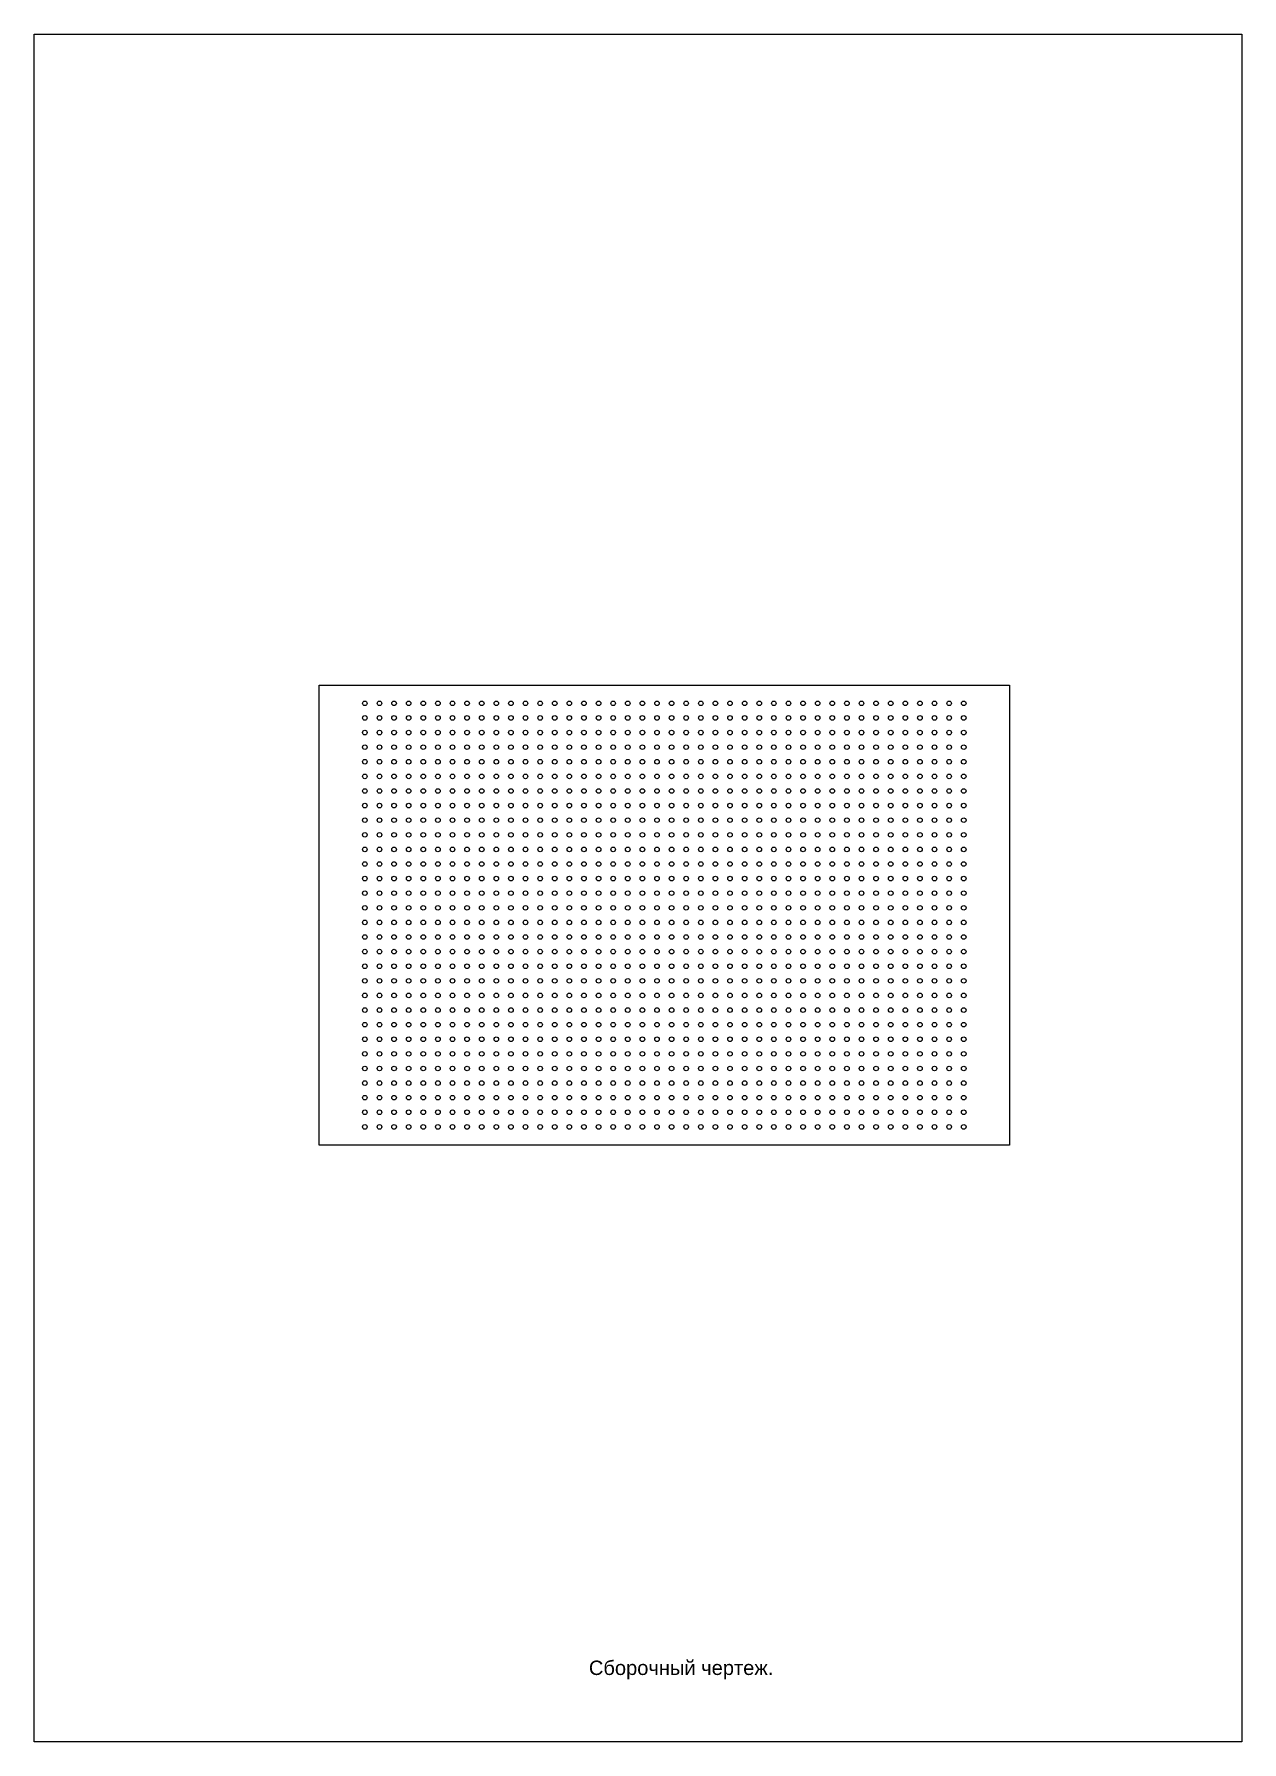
# Model space of a CAD drawing. Header units: millimetres. Extents: x 0 to 1250, y 0 to 297.
# Drawn here: x 1040 to 1250, y 0 to 297 of the extents above; entities that cross this region are included whole.
import ezdxf

# ---------------------------------------------------------------- set-up
doc = ezdxf.new("R2010")
doc.units = ezdxf.units.MM
doc.styles.get("Standard").update_dxf_attribs({"font": 'arial.ttf'})

msp = doc.modelspace()

# ---------------------------------------------------------------- texts
at = {"linetype": 'Continuous', "insert": (1152.5, 12.5), "char_height": 2.5, "attachment_point": 5}
msp.add_mtext_dynamic_manual_height_columns('Сборочный чертеж.', width=185, gutter_width=5, heights=[0], dxfattribs=at)

# ---------------------------------------------------------------- linework, layer by layer
at = {"elevation": 69}
msp.add_lwpolyline([(1089.573, 183.784), (1209.573, 183.784), (1209.573, 103.784), (1089.573, 103.784)], close=True, dxfattribs=at)
for centre in [(1097.503, 180.614, 69), (1097.503, 178.074, 69), (1100.043, 180.614, 69), (1100.043, 178.074, 69), (1102.583, 180.614, 69), (1102.583, 178.074, 69), (1105.123, 180.614, 69), (1105.123, 178.074, 69), (1107.663, 180.614, 69), (1107.663, 178.074, 69), (1110.203, 180.614, 69), (1110.203, 178.074, 69), (1112.743, 180.614, 69), (1112.743, 178.074, 69), (1115.283, 180.614, 69), (1115.283, 178.074, 69), (1117.823, 180.614, 69), (1117.823, 178.074, 69), (1120.363, 180.614, 69), (1120.363, 178.074, 69), (1122.903, 180.614, 69), (1122.903, 178.074, 69), (1125.443, 180.614, 69), (1125.443, 178.074, 69), (1127.983, 180.614, 69), (1127.983, 178.074, 69), (1130.523, 180.614, 69), (1130.523, 178.074, 69), (1133.063, 180.614, 69), (1133.063, 178.074, 69), (1135.603, 180.614, 69), (1135.603, 178.074, 69), (1138.143, 180.614, 69), (1138.143, 178.074, 69), (1140.683, 180.614, 69), (1140.683, 178.074, 69), (1143.223, 180.614, 69), (1143.223, 178.074, 69), (1145.763, 180.614, 69), (1145.763, 178.074, 69), (1148.303, 180.614, 69), (1148.303, 178.074, 69), (1150.843, 180.614, 69), (1150.843, 178.074, 69), (1153.383, 180.614, 69), (1153.383, 178.074, 69), (1155.923, 180.614, 69), (1155.923, 178.074, 69), (1158.463, 180.614, 69), (1158.463, 178.074, 69), (1161.003, 180.614, 69), (1161.003, 178.074, 69), (1163.543, 180.614, 69), (1163.543, 178.074, 69), (1166.083, 180.614, 69), (1166.083, 178.074, 69), (1168.623, 180.614, 69), (1168.623, 178.074, 69), (1171.163, 180.614, 69), (1171.163, 178.074, 69), (1173.703, 180.614, 69), (1173.703, 178.074, 69), (1176.243, 180.614, 69), (1176.243, 178.074, 69), (1178.783, 180.614, 69), (1178.783, 178.074, 69), (1181.323, 180.614, 69), (1181.323, 178.074, 69), (1183.863, 180.614, 69), (1183.863, 178.074, 69), (1186.403, 180.614, 69), (1186.403, 178.074, 69), (1188.943, 180.614, 69), (1188.943, 178.074, 69), (1191.483, 180.614, 69), (1191.483, 178.074, 69), (1194.023, 180.614, 69), (1194.023, 178.074, 69), (1196.563, 180.614, 69), (1196.563, 178.074, 69), (1199.103, 180.614, 69), (1199.103, 178.074, 69), (1201.643, 180.614, 69), (1201.643, 178.074, 69), (1097.503, 175.534, 69), (1100.043, 175.534, 69), (1102.583, 175.534, 69), (1105.123, 175.534, 69), (1107.663, 175.534, 69), (1110.203, 175.534, 69), (1112.743, 175.534, 69), (1115.283, 175.534, 69), (1117.823, 175.534, 69), (1120.363, 175.534, 69), (1122.903, 175.534, 69), (1125.443, 175.534, 69), (1127.983, 175.534, 69), (1130.523, 175.534, 69), (1133.063, 175.534, 69), (1135.603, 175.534, 69), (1138.143, 175.534, 69), (1140.683, 175.534, 69), (1143.223, 175.534, 69), (1145.763, 175.534, 69), (1148.303, 175.534, 69), (1150.843, 175.534, 69), (1153.383, 175.534, 69), (1155.923, 175.534, 69), (1158.463, 175.534, 69), (1161.003, 175.534, 69), (1163.543, 175.534, 69), (1166.083, 175.534, 69), (1168.623, 175.534, 69), (1171.163, 175.534, 69), (1173.703, 175.534, 69), (1176.243, 175.534, 69), (1178.783, 175.534, 69), (1181.323, 175.534, 69), (1183.863, 175.534, 69), (1186.403, 175.534, 69), (1188.943, 175.534, 69), (1191.483, 175.534, 69), (1194.023, 175.534, 69), (1196.563, 175.534, 69), (1199.103, 175.534, 69), (1201.643, 175.534, 69), (1097.503, 172.994, 69), (1100.043, 172.994, 69), (1102.583, 172.994, 69), (1105.123, 172.994, 69), (1107.663, 172.994, 69), (1110.203, 172.994, 69), (1112.743, 172.994, 69), (1115.283, 172.994, 69), (1117.823, 172.994, 69), (1120.363, 172.994, 69), (1122.903, 172.994, 69), (1125.443, 172.994, 69), (1127.983, 172.994, 69), (1130.523, 172.994, 69), (1133.063, 172.994, 69), (1135.603, 172.994, 69), (1138.143, 172.994, 69), (1140.683, 172.994, 69), (1143.223, 172.994, 69), (1145.763, 172.994, 69), (1148.303, 172.994, 69), (1150.843, 172.994, 69), (1153.383, 172.994, 69), (1155.923, 172.994, 69), (1158.463, 172.994, 69), (1161.003, 172.994, 69), (1163.543, 172.994, 69), (1166.083, 172.994, 69), (1168.623, 172.994, 69), (1171.163, 172.994, 69), (1173.703, 172.994, 69), (1176.243, 172.994, 69), (1178.783, 172.994, 69), (1181.323, 172.994, 69), (1183.863, 172.994, 69), (1186.403, 172.994, 69), (1188.943, 172.994, 69), (1191.483, 172.994, 69), (1194.023, 172.994, 69), (1196.563, 172.994, 69), (1199.103, 172.994, 69), (1201.643, 172.994, 69), (1097.503, 170.454, 69), (1100.043, 170.454, 69), (1102.583, 170.454, 69), (1105.123, 170.454, 69), (1107.663, 170.454, 69), (1110.203, 170.454, 69), (1112.743, 170.454, 69), (1115.283, 170.454, 69), (1117.823, 170.454, 69), (1120.363, 170.454, 69), (1122.903, 170.454, 69), (1125.443, 170.454, 69), (1127.983, 170.454, 69), (1130.523, 170.454, 69), (1133.063, 170.454, 69), (1135.603, 170.454, 69), (1138.143, 170.454, 69), (1140.683, 170.454, 69), (1143.223, 170.454, 69), (1145.763, 170.454, 69), (1148.303, 170.454, 69), (1150.843, 170.454, 69), (1153.383, 170.454, 69), (1155.923, 170.454, 69), (1158.463, 170.454, 69), (1161.003, 170.454, 69), (1163.543, 170.454, 69), (1166.083, 170.454, 69), (1168.623, 170.454, 69), (1171.163, 170.454, 69), (1173.703, 170.454, 69), (1176.243, 170.454, 69), (1178.783, 170.454, 69), (1181.323, 170.454, 69), (1183.863, 170.454, 69), (1186.403, 170.454, 69), (1188.943, 170.454, 69), (1191.483, 170.454, 69), (1194.023, 170.454, 69), (1196.563, 170.454, 69), (1199.103, 170.454, 69), (1201.643, 170.454, 69), (1097.503, 167.914, 69), (1100.043, 167.914, 69), (1102.583, 167.914, 69), (1105.123, 167.914, 69), (1107.663, 167.914, 69), (1110.203, 167.914, 69), (1112.743, 167.914, 69), (1115.283, 167.914, 69), (1117.823, 167.914, 69), (1120.363, 167.914, 69), (1122.903, 167.914, 69), (1125.443, 167.914, 69), (1127.983, 167.914, 69), (1130.523, 167.914, 69), (1133.063, 167.914, 69), (1135.603, 167.914, 69), (1138.143, 167.914, 69), (1140.683, 167.914, 69), (1143.223, 167.914, 69), (1145.763, 167.914, 69), (1148.303, 167.914, 69), (1150.843, 167.914, 69), (1153.383, 167.914, 69), (1155.923, 167.914, 69), (1158.463, 167.914, 69), (1161.003, 167.914, 69), (1163.543, 167.914, 69), (1166.083, 167.914, 69), (1168.623, 167.914, 69), (1171.163, 167.914, 69), (1173.703, 167.914, 69), (1176.243, 167.914, 69), (1178.783, 167.914, 69), (1181.323, 167.914, 69), (1183.863, 167.914, 69), (1186.403, 167.914, 69), (1188.943, 167.914, 69), (1191.483, 167.914, 69), (1194.023, 167.914, 69), (1196.563, 167.914, 69), (1199.103, 167.914, 69), (1201.643, 167.914, 69), (1097.503, 165.374, 69), (1100.043, 165.374, 69), (1102.583, 165.374, 69), (1105.123, 165.374, 69), (1107.663, 165.374, 69), (1110.203, 165.374, 69), (1112.743, 165.374, 69), (1115.283, 165.374, 69), (1117.823, 165.374, 69), (1120.363, 165.374, 69), (1122.903, 165.374, 69), (1125.443, 165.374, 69), (1127.983, 165.374, 69), (1130.523, 165.374, 69), (1133.063, 165.374, 69), (1135.603, 165.374, 69), (1138.143, 165.374, 69), (1140.683, 165.374, 69), (1143.223, 165.374, 69), (1145.763, 165.374, 69), (1148.303, 165.374, 69), (1150.843, 165.374, 69), (1153.383, 165.374, 69), (1155.923, 165.374, 69), (1158.463, 165.374, 69), (1161.003, 165.374, 69), (1163.543, 165.374, 69), (1166.083, 165.374, 69), (1168.623, 165.374, 69), (1171.163, 165.374, 69), (1173.703, 165.374, 69), (1176.243, 165.374, 69), (1178.783, 165.374, 69), (1181.323, 165.374, 69), (1183.863, 165.374, 69), (1186.403, 165.374, 69), (1188.943, 165.374, 69), (1191.483, 165.374, 69), (1194.023, 165.374, 69), (1196.563, 165.374, 69), (1199.103, 165.374, 69), (1201.643, 165.374, 69), (1097.503, 162.834, 69), (1097.503, 160.294, 69), (1100.043, 162.834, 69), (1100.043, 160.294, 69), (1102.583, 162.834, 69), (1102.583, 160.294, 69), (1105.123, 162.834, 69), (1105.123, 160.294, 69), (1107.663, 162.834, 69), (1107.663, 160.294, 69), (1110.203, 162.834, 69), (1110.203, 160.294, 69), (1112.743, 162.834, 69), (1112.743, 160.294, 69), (1115.283, 162.834, 69), (1115.283, 160.294, 69), (1117.823, 162.834, 69), (1117.823, 160.294, 69), (1120.363, 162.834, 69), (1120.363, 160.294, 69), (1122.903, 162.834, 69), (1122.903, 160.294, 69), (1125.443, 162.834, 69), (1125.443, 160.294, 69), (1127.983, 162.834, 69), (1127.983, 160.294, 69), (1130.523, 162.834, 69), (1130.523, 160.294, 69), (1133.063, 162.834, 69), (1133.063, 160.294, 69), (1135.603, 162.834, 69), (1135.603, 160.294, 69), (1138.143, 162.834, 69), (1138.143, 160.294, 69), (1140.683, 162.834, 69), (1140.683, 160.294, 69), (1143.223, 162.834, 69), (1143.223, 160.294, 69), (1145.763, 162.834, 69), (1145.763, 160.294, 69), (1148.303, 162.834, 69), (1148.303, 160.294, 69), (1150.843, 162.834, 69), (1150.843, 160.294, 69), (1153.383, 162.834, 69), (1153.383, 160.294, 69), (1155.923, 162.834, 69), (1155.923, 160.294, 69), (1158.463, 162.834, 69), (1158.463, 160.294, 69), (1161.003, 162.834, 69), (1161.003, 160.294, 69), (1163.543, 162.834, 69), (1163.543, 160.294, 69), (1166.083, 162.834, 69), (1166.083, 160.294, 69), (1168.623, 162.834, 69), (1168.623, 160.294, 69), (1171.163, 162.834, 69), (1171.163, 160.294, 69), (1173.703, 162.834, 69), (1173.703, 160.294, 69), (1176.243, 162.834, 69), (1176.243, 160.294, 69), (1178.783, 162.834, 69), (1178.783, 160.294, 69), (1181.323, 162.834, 69), (1181.323, 160.294, 69), (1183.863, 162.834, 69), (1183.863, 160.294, 69), (1186.403, 162.834, 69), (1186.403, 160.294, 69), (1188.943, 162.834, 69), (1188.943, 160.294, 69), (1191.483, 162.834, 69), (1191.483, 160.294, 69), (1194.023, 162.834, 69), (1194.023, 160.294, 69), (1196.563, 162.834, 69), (1196.563, 160.294, 69), (1199.103, 162.834, 69), (1199.103, 160.294, 69), (1201.643, 162.834, 69), (1201.643, 160.294, 69), (1097.503, 157.754, 69), (1100.043, 157.754, 69), (1102.583, 157.754, 69), (1105.123, 157.754, 69), (1107.663, 157.754, 69), (1110.203, 157.754, 69), (1112.743, 157.754, 69), (1115.283, 157.754, 69), (1117.823, 157.754, 69), (1120.363, 157.754, 69), (1122.903, 157.754, 69), (1125.443, 157.754, 69), (1127.983, 157.754, 69), (1130.523, 157.754, 69), (1133.063, 157.754, 69), (1135.603, 157.754, 69), (1138.143, 157.754, 69), (1140.683, 157.754, 69), (1143.223, 157.754, 69), (1145.763, 157.754, 69), (1148.303, 157.754, 69), (1150.843, 157.754, 69), (1153.383, 157.754, 69), (1155.923, 157.754, 69), (1158.463, 157.754, 69), (1161.003, 157.754, 69), (1163.543, 157.754, 69), (1166.083, 157.754, 69), (1168.623, 157.754, 69), (1171.163, 157.754, 69), (1173.703, 157.754, 69), (1176.243, 157.754, 69), (1178.783, 157.754, 69), (1181.323, 157.754, 69), (1183.863, 157.754, 69), (1186.403, 157.754, 69), (1188.943, 157.754, 69), (1191.483, 157.754, 69), (1194.023, 157.754, 69), (1196.563, 157.754, 69), (1199.103, 157.754, 69), (1201.643, 157.754, 69), (1097.503, 155.214, 69), (1100.043, 155.214, 69), (1102.583, 155.214, 69), (1105.123, 155.214, 69), (1107.663, 155.214, 69), (1110.203, 155.214, 69), (1112.743, 155.214, 69), (1115.283, 155.214, 69), (1117.823, 155.214, 69), (1120.363, 155.214, 69), (1122.903, 155.214, 69), (1125.443, 155.214, 69), (1127.983, 155.214, 69), (1130.523, 155.214, 69), (1133.063, 155.214, 69), (1135.603, 155.214, 69), (1138.143, 155.214, 69), (1140.683, 155.214, 69), (1143.223, 155.214, 69), (1145.763, 155.214, 69), (1148.303, 155.214, 69), (1150.843, 155.214, 69), (1153.383, 155.214, 69), (1155.923, 155.214, 69), (1158.463, 155.214, 69), (1161.003, 155.214, 69), (1163.543, 155.214, 69), (1166.083, 155.214, 69), (1168.623, 155.214, 69), (1171.163, 155.214, 69), (1173.703, 155.214, 69), (1176.243, 155.214, 69), (1178.783, 155.214, 69), (1181.323, 155.214, 69), (1183.863, 155.214, 69), (1186.403, 155.214, 69), (1188.943, 155.214, 69), (1191.483, 155.214, 69), (1194.023, 155.214, 69), (1196.563, 155.214, 69), (1199.103, 155.214, 69), (1201.643, 155.214, 69), (1097.503, 152.674, 69), (1100.043, 152.674, 69), (1102.583, 152.674, 69), (1105.123, 152.674, 69), (1107.663, 152.674, 69), (1110.203, 152.674, 69), (1112.743, 152.674, 69), (1115.283, 152.674, 69), (1117.823, 152.674, 69), (1120.363, 152.674, 69), (1122.903, 152.674, 69), (1125.443, 152.674, 69), (1127.983, 152.674, 69), (1130.523, 152.674, 69), (1133.063, 152.674, 69), (1135.603, 152.674, 69), (1138.143, 152.674, 69), (1140.683, 152.674, 69), (1143.223, 152.674, 69), (1145.763, 152.674, 69), (1148.303, 152.674, 69), (1150.843, 152.674, 69), (1153.383, 152.674, 69), (1155.923, 152.674, 69), (1158.463, 152.674, 69), (1161.003, 152.674, 69), (1163.543, 152.674, 69), (1166.083, 152.674, 69), (1168.623, 152.674, 69), (1171.163, 152.674, 69), (1173.703, 152.674, 69), (1176.243, 152.674, 69), (1178.783, 152.674, 69), (1181.323, 152.674, 69), (1183.863, 152.674, 69), (1186.403, 152.674, 69), (1188.943, 152.674, 69), (1191.483, 152.674, 69), (1194.023, 152.674, 69), (1196.563, 152.674, 69), (1199.103, 152.674, 69), (1201.643, 152.674, 69), (1097.503, 150.134, 69), (1100.043, 150.134, 69), (1102.583, 150.134, 69), (1105.123, 150.134, 69), (1107.663, 150.134, 69), (1110.203, 150.134, 69), (1112.743, 150.134, 69), (1115.283, 150.134, 69), (1117.823, 150.134, 69), (1120.363, 150.134, 69), (1122.903, 150.134, 69), (1125.443, 150.134, 69), (1127.983, 150.134, 69), (1130.523, 150.134, 69), (1133.063, 150.134, 69), (1135.603, 150.134, 69), (1138.143, 150.134, 69), (1140.683, 150.134, 69), (1143.223, 150.134, 69), (1145.763, 150.134, 69), (1148.303, 150.134, 69), (1150.843, 150.134, 69), (1153.383, 150.134, 69), (1155.923, 150.134, 69), (1158.463, 150.134, 69), (1161.003, 150.134, 69), (1163.543, 150.134, 69), (1166.083, 150.134, 69), (1168.623, 150.134, 69), (1171.163, 150.134, 69), (1173.703, 150.134, 69), (1176.243, 150.134, 69), (1178.783, 150.134, 69), (1181.323, 150.134, 69), (1183.863, 150.134, 69), (1186.403, 150.134, 69), (1188.943, 150.134, 69), (1191.483, 150.134, 69), (1194.023, 150.134, 69), (1196.563, 150.134, 69), (1199.103, 150.134, 69), (1201.643, 150.134, 69), (1097.503, 147.594, 69), (1100.043, 147.594, 69), (1102.583, 147.594, 69), (1105.123, 147.594, 69), (1107.663, 147.594, 69), (1110.203, 147.594, 69), (1112.743, 147.594, 69), (1115.283, 147.594, 69), (1117.823, 147.594, 69), (1120.363, 147.594, 69), (1122.903, 147.594, 69), (1125.443, 147.594, 69), (1127.983, 147.594, 69), (1130.523, 147.594, 69), (1133.063, 147.594, 69), (1135.603, 147.594, 69), (1138.143, 147.594, 69), (1140.683, 147.594, 69), (1143.223, 147.594, 69), (1145.763, 147.594, 69), (1148.303, 147.594, 69), (1150.843, 147.594, 69), (1153.383, 147.594, 69), (1155.923, 147.594, 69), (1158.463, 147.594, 69), (1161.003, 147.594, 69), (1163.543, 147.594, 69), (1166.083, 147.594, 69), (1168.623, 147.594, 69), (1171.163, 147.594, 69), (1173.703, 147.594, 69), (1176.243, 147.594, 69), (1178.783, 147.594, 69), (1181.323, 147.594, 69), (1183.863, 147.594, 69), (1186.403, 147.594, 69), (1188.943, 147.594, 69), (1191.483, 147.594, 69), (1194.023, 147.594, 69), (1196.563, 147.594, 69), (1199.103, 147.594, 69), (1201.643, 147.594, 69), (1097.503, 145.054, 69), (1097.503, 142.514, 69), (1100.043, 145.054, 69), (1100.043, 142.514, 69), (1102.583, 145.054, 69), (1102.583, 142.514, 69), (1105.123, 145.054, 69), (1105.123, 142.514, 69), (1107.663, 145.054, 69), (1107.663, 142.514, 69), (1110.203, 145.054, 69), (1110.203, 142.514, 69), (1112.743, 145.054, 69), (1112.743, 142.514, 69), (1115.283, 145.054, 69), (1115.283, 142.514, 69), (1117.823, 145.054, 69), (1117.823, 142.514, 69), (1120.363, 145.054, 69), (1120.363, 142.514, 69), (1122.903, 145.054, 69), (1122.903, 142.514, 69), (1125.443, 145.054, 69), (1125.443, 142.514, 69), (1127.983, 145.054, 69), (1127.983, 142.514, 69), (1130.523, 145.054, 69), (1130.523, 142.514, 69), (1133.063, 145.054, 69), (1133.063, 142.514, 69), (1135.603, 145.054, 69), (1135.603, 142.514, 69), (1138.143, 145.054, 69), (1138.143, 142.514, 69), (1140.683, 145.054, 69), (1140.683, 142.514, 69), (1143.223, 145.054, 69), (1143.223, 142.514, 69), (1145.763, 145.054, 69), (1145.763, 142.514, 69), (1148.303, 145.054, 69), (1148.303, 142.514, 69), (1150.843, 145.054, 69), (1150.843, 142.514, 69), (1153.383, 145.054, 69), (1153.383, 142.514, 69), (1155.923, 145.054, 69), (1155.923, 142.514, 69), (1158.463, 145.054, 69), (1158.463, 142.514, 69), (1161.003, 145.054, 69), (1161.003, 142.514, 69), (1163.543, 145.054, 69), (1163.543, 142.514, 69), (1166.083, 145.054, 69), (1166.083, 142.514, 69), (1168.623, 145.054, 69), (1168.623, 142.514, 69), (1171.163, 145.054, 69), (1171.163, 142.514, 69), (1173.703, 145.054, 69), (1173.703, 142.514, 69), (1176.243, 145.054, 69), (1176.243, 142.514, 69), (1178.783, 145.054, 69), (1178.783, 142.514, 69), (1181.323, 145.054, 69), (1181.323, 142.514, 69), (1183.863, 145.054, 69), (1183.863, 142.514, 69), (1186.403, 145.054, 69), (1186.403, 142.514, 69), (1188.943, 145.054, 69), (1188.943, 142.514, 69), (1191.483, 145.054, 69), (1191.483, 142.514, 69), (1194.023, 145.054, 69), (1194.023, 142.514, 69), (1196.563, 145.054, 69), (1196.563, 142.514, 69), (1199.103, 145.054, 69), (1199.103, 142.514, 69), (1201.643, 145.054, 69), (1201.643, 142.514, 69), (1097.503, 139.974, 69), (1100.043, 139.974, 69), (1102.583, 139.974, 69), (1105.123, 139.974, 69), (1107.663, 139.974, 69), (1110.203, 139.974, 69), (1112.743, 139.974, 69), (1115.283, 139.974, 69), (1117.823, 139.974, 69), (1120.363, 139.974, 69), (1122.903, 139.974, 69), (1125.443, 139.974, 69), (1127.983, 139.974, 69), (1130.523, 139.974, 69), (1133.063, 139.974, 69), (1135.603, 139.974, 69), (1138.143, 139.974, 69), (1140.683, 139.974, 69), (1143.223, 139.974, 69), (1145.763, 139.974, 69), (1148.303, 139.974, 69), (1150.843, 139.974, 69), (1153.383, 139.974, 69), (1155.923, 139.974, 69), (1158.463, 139.974, 69), (1161.003, 139.974, 69), (1163.543, 139.974, 69), (1166.083, 139.974, 69), (1168.623, 139.974, 69), (1171.163, 139.974, 69), (1173.703, 139.974, 69), (1176.243, 139.974, 69), (1178.783, 139.974, 69), (1181.323, 139.974, 69), (1183.863, 139.974, 69), (1186.403, 139.974, 69), (1188.943, 139.974, 69), (1191.483, 139.974, 69), (1194.023, 139.974, 69), (1196.563, 139.974, 69), (1199.103, 139.974, 69), (1201.643, 139.974, 69), (1097.503, 137.434, 69), (1100.043, 137.434, 69), (1102.583, 137.434, 69), (1105.123, 137.434, 69), (1107.663, 137.434, 69), (1110.203, 137.434, 69), (1112.743, 137.434, 69), (1115.283, 137.434, 69), (1117.823, 137.434, 69), (1120.363, 137.434, 69), (1122.903, 137.434, 69), (1125.443, 137.434, 69), (1127.983, 137.434, 69), (1130.523, 137.434, 69), (1133.063, 137.434, 69), (1135.603, 137.434, 69), (1138.143, 137.434, 69), (1140.683, 137.434, 69), (1143.223, 137.434, 69), (1145.763, 137.434, 69), (1148.303, 137.434, 69), (1150.843, 137.434, 69), (1153.383, 137.434, 69), (1155.923, 137.434, 69), (1158.463, 137.434, 69), (1161.003, 137.434, 69), (1163.543, 137.434, 69), (1166.083, 137.434, 69), (1168.623, 137.434, 69), (1171.163, 137.434, 69), (1173.703, 137.434, 69), (1176.243, 137.434, 69), (1178.783, 137.434, 69), (1181.323, 137.434, 69), (1183.863, 137.434, 69), (1186.403, 137.434, 69), (1188.943, 137.434, 69), (1191.483, 137.434, 69), (1194.023, 137.434, 69), (1196.563, 137.434, 69), (1199.103, 137.434, 69), (1201.643, 137.434, 69), (1097.503, 134.894, 69), (1100.043, 134.894, 69), (1102.583, 134.894, 69), (1105.123, 134.894, 69), (1107.663, 134.894, 69), (1110.203, 134.894, 69), (1112.743, 134.894, 69), (1115.283, 134.894, 69), (1117.823, 134.894, 69), (1120.363, 134.894, 69), (1122.903, 134.894, 69), (1125.443, 134.894, 69), (1127.983, 134.894, 69), (1130.523, 134.894, 69), (1133.063, 134.894, 69), (1135.603, 134.894, 69), (1138.143, 134.894, 69), (1140.683, 134.894, 69), (1143.223, 134.894, 69), (1145.763, 134.894, 69), (1148.303, 134.894, 69), (1150.843, 134.894, 69), (1153.383, 134.894, 69), (1155.923, 134.894, 69), (1158.463, 134.894, 69), (1161.003, 134.894, 69), (1163.543, 134.894, 69), (1166.083, 134.894, 69), (1168.623, 134.894, 69), (1171.163, 134.894, 69), (1173.703, 134.894, 69), (1176.243, 134.894, 69), (1178.783, 134.894, 69), (1181.323, 134.894, 69), (1183.863, 134.894, 69), (1186.403, 134.894, 69), (1188.943, 134.894, 69), (1191.483, 134.894, 69), (1194.023, 134.894, 69), (1196.563, 134.894, 69), (1199.103, 134.894, 69), (1201.643, 134.894, 69), (1097.503, 132.354, 69), (1100.043, 132.354, 69), (1102.583, 132.354, 69), (1105.123, 132.354, 69), (1107.663, 132.354, 69), (1110.203, 132.354, 69), (1112.743, 132.354, 69), (1115.283, 132.354, 69), (1117.823, 132.354, 69), (1120.363, 132.354, 69), (1122.903, 132.354, 69), (1125.443, 132.354, 69), (1127.983, 132.354, 69), (1130.523, 132.354, 69), (1133.063, 132.354, 69), (1135.603, 132.354, 69), (1138.143, 132.354, 69), (1140.683, 132.354, 69), (1143.223, 132.354, 69), (1145.763, 132.354, 69), (1148.303, 132.354, 69), (1150.843, 132.354, 69), (1153.383, 132.354, 69), (1155.923, 132.354, 69), (1158.463, 132.354, 69), (1161.003, 132.354, 69), (1163.543, 132.354, 69), (1166.083, 132.354, 69), (1168.623, 132.354, 69), (1171.163, 132.354, 69), (1173.703, 132.354, 69), (1176.243, 132.354, 69), (1178.783, 132.354, 69), (1181.323, 132.354, 69), (1183.863, 132.354, 69), (1186.403, 132.354, 69), (1188.943, 132.354, 69), (1191.483, 132.354, 69), (1194.023, 132.354, 69), (1196.563, 132.354, 69), (1199.103, 132.354, 69), (1201.643, 132.354, 69), (1097.503, 129.814, 69), (1100.043, 129.814, 69), (1102.583, 129.814, 69), (1105.123, 129.814, 69), (1107.663, 129.814, 69), (1110.203, 129.814, 69), (1112.743, 129.814, 69), (1115.283, 129.814, 69), (1117.823, 129.814, 69), (1120.363, 129.814, 69), (1122.903, 129.814, 69), (1125.443, 129.814, 69), (1127.983, 129.814, 69), (1130.523, 129.814, 69), (1133.063, 129.814, 69), (1135.603, 129.814, 69), (1138.143, 129.814, 69), (1140.683, 129.814, 69), (1143.223, 129.814, 69), (1145.763, 129.814, 69), (1148.303, 129.814, 69), (1150.843, 129.814, 69), (1153.383, 129.814, 69), (1155.923, 129.814, 69), (1158.463, 129.814, 69), (1161.003, 129.814, 69), (1163.543, 129.814, 69), (1166.083, 129.814, 69), (1168.623, 129.814, 69), (1171.163, 129.814, 69), (1173.703, 129.814, 69), (1176.243, 129.814, 69), (1178.783, 129.814, 69), (1181.323, 129.814, 69), (1183.863, 129.814, 69), (1186.403, 129.814, 69), (1188.943, 129.814, 69), (1191.483, 129.814, 69), (1194.023, 129.814, 69), (1196.563, 129.814, 69), (1199.103, 129.814, 69), (1201.643, 129.814, 69), (1097.503, 127.274, 69), (1097.503, 124.734, 69), (1100.043, 127.274, 69), (1100.043, 124.734, 69), (1102.583, 127.274, 69), (1102.583, 124.734, 69), (1105.123, 127.274, 69), (1105.123, 124.734, 69), (1107.663, 127.274, 69), (1107.663, 124.734, 69), (1110.203, 127.274, 69), (1110.203, 124.734, 69), (1112.743, 127.274, 69), (1112.743, 124.734, 69), (1115.283, 127.274, 69), (1115.283, 124.734, 69), (1117.823, 127.274, 69), (1117.823, 124.734, 69), (1120.363, 127.274, 69), (1120.363, 124.734, 69), (1122.903, 127.274, 69), (1122.903, 124.734, 69), (1125.443, 127.274, 69), (1125.443, 124.734, 69), (1127.983, 127.274, 69), (1127.983, 124.734, 69), (1130.523, 127.274, 69), (1130.523, 124.734, 69), (1133.063, 127.274, 69), (1133.063, 124.734, 69), (1135.603, 127.274, 69), (1135.603, 124.734, 69), (1138.143, 127.274, 69), (1138.143, 124.734, 69), (1140.683, 127.274, 69), (1140.683, 124.734, 69), (1143.223, 127.274, 69), (1143.223, 124.734, 69), (1145.763, 127.274, 69), (1145.763, 124.734, 69), (1148.303, 127.274, 69), (1148.303, 124.734, 69), (1150.843, 127.274, 69), (1150.843, 124.734, 69), (1153.383, 127.274, 69), (1153.383, 124.734, 69), (1155.923, 127.274, 69), (1155.923, 124.734, 69), (1158.463, 127.274, 69), (1158.463, 124.734, 69), (1161.003, 127.274, 69), (1161.003, 124.734, 69), (1163.543, 127.274, 69), (1163.543, 124.734, 69), (1166.083, 127.274, 69), (1166.083, 124.734, 69), (1168.623, 127.274, 69), (1168.623, 124.734, 69), (1171.163, 127.274, 69), (1171.163, 124.734, 69), (1173.703, 127.274, 69), (1173.703, 124.734, 69), (1176.243, 127.274, 69), (1176.243, 124.734, 69), (1178.783, 127.274, 69), (1178.783, 124.734, 69), (1181.323, 127.274, 69), (1181.323, 124.734, 69), (1183.863, 127.274, 69), (1183.863, 124.734, 69), (1186.403, 127.274, 69), (1186.403, 124.734, 69), (1188.943, 127.274, 69), (1188.943, 124.734, 69), (1191.483, 127.274, 69), (1191.483, 124.734, 69), (1194.023, 127.274, 69), (1194.023, 124.734, 69), (1196.563, 127.274, 69), (1196.563, 124.734, 69), (1199.103, 127.274, 69), (1199.103, 124.734, 69), (1201.643, 127.274, 69), (1201.643, 124.734, 69), (1097.503, 122.194, 69), (1100.043, 122.194, 69), (1102.583, 122.194, 69), (1105.123, 122.194, 69), (1107.663, 122.194, 69), (1110.203, 122.194, 69), (1112.743, 122.194, 69), (1115.283, 122.194, 69), (1117.823, 122.194, 69), (1120.363, 122.194, 69), (1122.903, 122.194, 69), (1125.443, 122.194, 69), (1127.983, 122.194, 69), (1130.523, 122.194, 69), (1133.063, 122.194, 69), (1135.603, 122.194, 69), (1138.143, 122.194, 69), (1140.683, 122.194, 69), (1143.223, 122.194, 69), (1145.763, 122.194, 69), (1148.303, 122.194, 69), (1150.843, 122.194, 69), (1153.383, 122.194, 69), (1155.923, 122.194, 69), (1158.463, 122.194, 69), (1161.003, 122.194, 69), (1163.543, 122.194, 69), (1166.083, 122.194, 69), (1168.623, 122.194, 69), (1171.163, 122.194, 69), (1173.703, 122.194, 69), (1176.243, 122.194, 69), (1178.783, 122.194, 69), (1181.323, 122.194, 69), (1183.863, 122.194, 69), (1186.403, 122.194, 69), (1188.943, 122.194, 69), (1191.483, 122.194, 69), (1194.023, 122.194, 69), (1196.563, 122.194, 69), (1199.103, 122.194, 69), (1201.643, 122.194, 69), (1097.503, 119.654, 69), (1100.043, 119.654, 69), (1102.583, 119.654, 69), (1105.123, 119.654, 69), (1107.663, 119.654, 69), (1110.203, 119.654, 69), (1112.743, 119.654, 69), (1115.283, 119.654, 69), (1117.823, 119.654, 69), (1120.363, 119.654, 69), (1122.903, 119.654, 69), (1125.443, 119.654, 69), (1127.983, 119.654, 69), (1130.523, 119.654, 69), (1133.063, 119.654, 69), (1135.603, 119.654, 69), (1138.143, 119.654, 69), (1140.683, 119.654, 69), (1143.223, 119.654, 69), (1145.763, 119.654, 69), (1148.303, 119.654, 69), (1150.843, 119.654, 69), (1153.383, 119.654, 69), (1155.923, 119.654, 69), (1158.463, 119.654, 69), (1161.003, 119.654, 69), (1163.543, 119.654, 69), (1166.083, 119.654, 69), (1168.623, 119.654, 69), (1171.163, 119.654, 69), (1173.703, 119.654, 69), (1176.243, 119.654, 69), (1178.783, 119.654, 69), (1181.323, 119.654, 69), (1183.863, 119.654, 69), (1186.403, 119.654, 69), (1188.943, 119.654, 69), (1191.483, 119.654, 69), (1194.023, 119.654, 69), (1196.563, 119.654, 69), (1199.103, 119.654, 69), (1201.643, 119.654, 69), (1097.503, 117.114, 69), (1100.043, 117.114, 69), (1102.583, 117.114, 69), (1105.123, 117.114, 69), (1107.663, 117.114, 69), (1110.203, 117.114, 69), (1112.743, 117.114, 69), (1115.283, 117.114, 69), (1117.823, 117.114, 69), (1120.363, 117.114, 69), (1122.903, 117.114, 69), (1125.443, 117.114, 69), (1127.983, 117.114, 69), (1130.523, 117.114, 69), (1133.063, 117.114, 69), (1135.603, 117.114, 69), (1138.143, 117.114, 69), (1140.683, 117.114, 69), (1143.223, 117.114, 69), (1145.763, 117.114, 69), (1148.303, 117.114, 69), (1150.843, 117.114, 69), (1153.383, 117.114, 69), (1155.923, 117.114, 69), (1158.463, 117.114, 69), (1161.003, 117.114, 69), (1163.543, 117.114, 69), (1166.083, 117.114, 69), (1168.623, 117.114, 69), (1171.163, 117.114, 69), (1173.703, 117.114, 69), (1176.243, 117.114, 69), (1178.783, 117.114, 69), (1181.323, 117.114, 69), (1183.863, 117.114, 69), (1186.403, 117.114, 69), (1188.943, 117.114, 69), (1191.483, 117.114, 69), (1194.023, 117.114, 69), (1196.563, 117.114, 69), (1199.103, 117.114, 69), (1201.643, 117.114, 69), (1097.503, 114.574, 69), (1100.043, 114.574, 69), (1102.583, 114.574, 69), (1105.123, 114.574, 69), (1107.663, 114.574, 69), (1110.203, 114.574, 69), (1112.743, 114.574, 69), (1115.283, 114.574, 69), (1117.823, 114.574, 69), (1120.363, 114.574, 69), (1122.903, 114.574, 69), (1125.443, 114.574, 69), (1127.983, 114.574, 69), (1130.523, 114.574, 69), (1133.063, 114.574, 69), (1135.603, 114.574, 69), (1138.143, 114.574, 69), (1140.683, 114.574, 69), (1143.223, 114.574, 69), (1145.763, 114.574, 69), (1148.303, 114.574, 69), (1150.843, 114.574, 69), (1153.383, 114.574, 69), (1155.923, 114.574, 69), (1158.463, 114.574, 69), (1161.003, 114.574, 69), (1163.543, 114.574, 69), (1166.083, 114.574, 69), (1168.623, 114.574, 69), (1171.163, 114.574, 69), (1173.703, 114.574, 69), (1176.243, 114.574, 69), (1178.783, 114.574, 69), (1181.323, 114.574, 69), (1183.863, 114.574, 69), (1186.403, 114.574, 69), (1188.943, 114.574, 69), (1191.483, 114.574, 69), (1194.023, 114.574, 69), (1196.563, 114.574, 69), (1199.103, 114.574, 69), (1201.643, 114.574, 69), (1097.503, 112.034, 69), (1097.503, 109.494, 69), (1100.043, 112.034, 69), (1100.043, 109.494, 69), (1102.583, 112.034, 69), (1102.583, 109.494, 69), (1105.123, 112.034, 69), (1105.123, 109.494, 69), (1107.663, 112.034, 69), (1107.663, 109.494, 69), (1110.203, 112.034, 69), (1110.203, 109.494, 69), (1112.743, 112.034, 69), (1112.743, 109.494, 69), (1115.283, 112.034, 69), (1115.283, 109.494, 69), (1117.823, 112.034, 69), (1117.823, 109.494, 69), (1120.363, 112.034, 69), (1120.363, 109.494, 69), (1122.903, 112.034, 69), (1122.903, 109.494, 69), (1125.443, 112.034, 69), (1125.443, 109.494, 69), (1127.983, 112.034, 69), (1127.983, 109.494, 69), (1130.523, 112.034, 69), (1130.523, 109.494, 69), (1133.063, 112.034, 69), (1133.063, 109.494, 69), (1135.603, 112.034, 69), (1135.603, 109.494, 69), (1138.143, 112.034, 69), (1138.143, 109.494, 69), (1140.683, 112.034, 69), (1140.683, 109.494, 69), (1143.223, 112.034, 69), (1143.223, 109.494, 69), (1145.763, 112.034, 69), (1145.763, 109.494, 69), (1148.303, 112.034, 69), (1148.303, 109.494, 69), (1150.843, 112.034, 69), (1150.843, 109.494, 69), (1153.383, 112.034, 69), (1153.383, 109.494, 69), (1155.923, 112.034, 69), (1155.923, 109.494, 69), (1158.463, 112.034, 69), (1158.463, 109.494, 69), (1161.003, 112.034, 69), (1161.003, 109.494, 69), (1163.543, 112.034, 69), (1163.543, 109.494, 69), (1166.083, 112.034, 69), (1166.083, 109.494, 69), (1168.623, 112.034, 69), (1168.623, 109.494, 69), (1171.163, 112.034, 69), (1171.163, 109.494, 69), (1173.703, 112.034, 69), (1173.703, 109.494, 69), (1176.243, 112.034, 69), (1176.243, 109.494, 69), (1178.783, 112.034, 69), (1178.783, 109.494, 69), (1181.323, 112.034, 69), (1181.323, 109.494, 69), (1183.863, 112.034, 69), (1183.863, 109.494, 69), (1186.403, 112.034, 69), (1186.403, 109.494, 69), (1188.943, 112.034, 69), (1188.943, 109.494, 69), (1191.483, 112.034, 69), (1191.483, 109.494, 69), (1194.023, 112.034, 69), (1194.023, 109.494, 69), (1196.563, 112.034, 69), (1196.563, 109.494, 69), (1199.103, 112.034, 69), (1199.103, 109.494, 69), (1201.643, 112.034, 69), (1201.643, 109.494, 69), (1097.503, 106.954, 69), (1100.043, 106.954, 69), (1102.583, 106.954, 69), (1105.123, 106.954, 69), (1107.663, 106.954, 69), (1110.203, 106.954, 69), (1112.743, 106.954, 69), (1115.283, 106.954, 69), (1117.823, 106.954, 69), (1120.363, 106.954, 69), (1122.903, 106.954, 69), (1125.443, 106.954, 69), (1127.983, 106.954, 69), (1130.523, 106.954, 69), (1133.063, 106.954, 69), (1135.603, 106.954, 69), (1138.143, 106.954, 69), (1140.683, 106.954, 69), (1143.223, 106.954, 69), (1145.763, 106.954, 69), (1148.303, 106.954, 69), (1150.843, 106.954, 69), (1153.383, 106.954, 69), (1155.923, 106.954, 69), (1158.463, 106.954, 69), (1161.003, 106.954, 69), (1163.543, 106.954, 69), (1166.083, 106.954, 69), (1168.623, 106.954, 69), (1171.163, 106.954, 69), (1173.703, 106.954, 69), (1176.243, 106.954, 69), (1178.783, 106.954, 69), (1181.323, 106.954, 69), (1183.863, 106.954, 69), (1186.403, 106.954, 69), (1188.943, 106.954, 69), (1191.483, 106.954, 69), (1194.023, 106.954, 69), (1196.563, 106.954, 69), (1199.103, 106.954, 69), (1201.643, 106.954, 69)]:
    msp.add_circle(centre, 0.4)
at = {"layer": 'Defpoints', "linetype": 'Continuous'}
msp.add_lwpolyline([(1040, 297), (1250, 297), (1250, 0), (1040, 0)], close=True, dxfattribs=at)

msp.set_redraw_order([(e.dxf.handle, doc.entitydb.next_handle()) for e in msp.query("TEXT MTEXT ATTDEF DIMENSION ARC_DIMENSION")])  # texts and dimensions are drawn at this point

doc.saveas('drawing.dxf')
